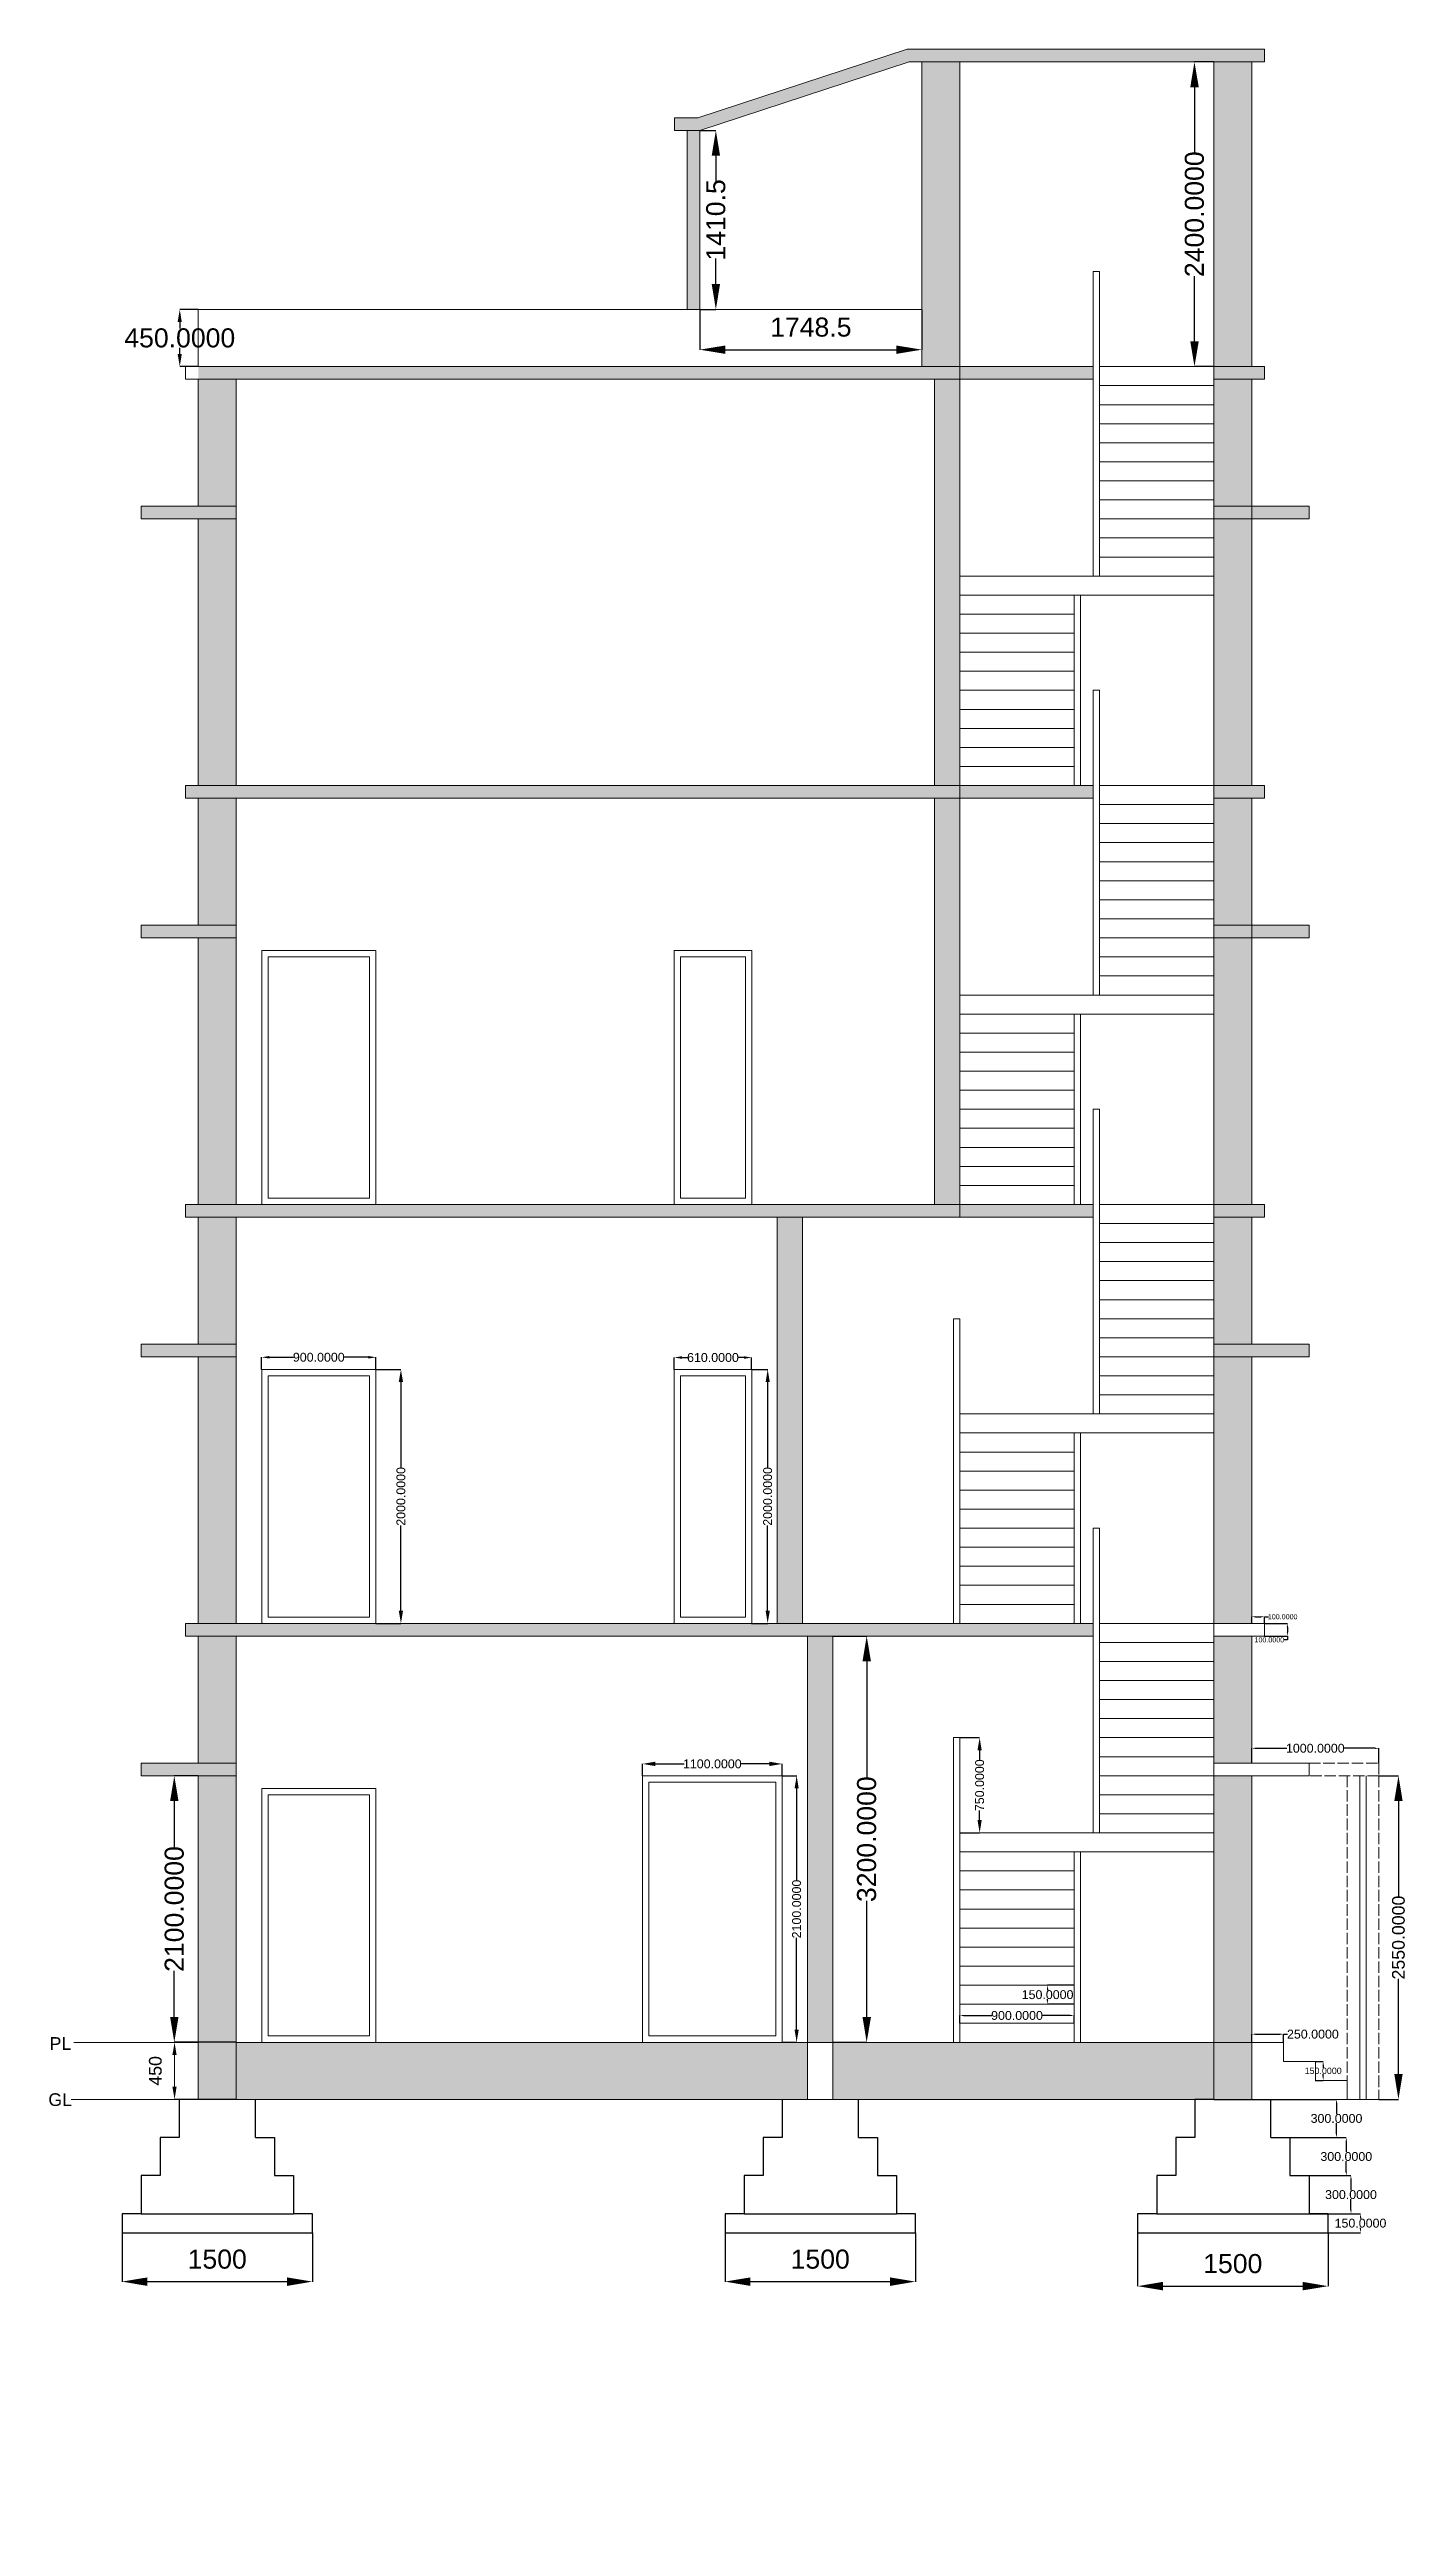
# Model space of a CAD drawing. Header units: millimetres. Extents: x 98839 to 175421, y 74144 to 114536.
# Drawn here: x 125208 to 135901, y 74144 to 93534 of the extents above; entities that cross this region are included whole.
import ezdxf

# ---------------------------------------------------------------- set-up
doc = ezdxf.new("R2010")
doc.units = ezdxf.units.MM
doc.linetypes.add('ACAD_ISO02W100', pattern=[15, 12, -3])
doc.layers.add('staircase', color=1, linetype='Continuous')
doc.styles.get("Standard").update_dxf_attribs({"font": 'Arial.ttf'})
doc.dimstyles.new('ISO-25', dxfattribs={"dimtxt": 2.5, "dimasz": 2.5, "dimexe": 1.25, "dimexo": 0.625, "dimtad": 1, "dimtxsty": 'Standard', "dimcen": 2.5, "dimadec": 0, "dimazin": 0, "dimtfac": 1, "dimtmove": 0, "dimatfit": 3, "dimfxl": 1, "dimarcsym": 0})
doc.dimstyles.get("Standard").update_dxf_attribs({"dimtxt": 0.18, "dimasz": 0.18, "dimexe": 0.18, "dimexo": 0.0625, "dimgap": 0.09, "dimtad": 0, "dimtih": 1, "dimtoh": 1, "dimdec": 4, "dimzin": 0, "dimdsep": 46, "dimtxsty": 'Standard', "dimcen": 0.09, "dimadec": 0, "dimazin": 0, "dimtfac": 1, "dimtdec": 4, "dimtofl": 0, "dimtmove": 0, "dimatfit": 3, "dimfxl": 1, "dimtolj": 1, "dimtzin": 0, "dimarcsym": 0})

msp = doc.modelspace()

# ---------------------------------------------------------------- texts
at = {"char_height": 100, "attachment_point": 1}
for s, insert in [('PL', (125210.53682, 77874.46475)), ('GL', (125200.67057, 77432.47998))]:
    msp.add_mtext_dynamic_manual_height_columns(s, width=2102.6069868, gutter_width=7783.76116, heights=[0], dxfattribs=dict(at, insert=insert))

# ---------------------------------------------------------------- blocks, each defined once
blk = doc.blocks.new('*D93')
at = {"color": 0, "lineweight": -2, "transparency": 16777216}
for p, q in [((125781, 76333), (125781, 75947)), ((127281, 76333), (127281, 75947)), ((125981, 75949), (127081, 75949))]:
    blk.add_line(p, q, dxfattribs=at)
at = {"color": 0, "transparency": 16777216}
for points in [[(125981, 75982), (125981, 75915), (125781, 75949)], [(127081, 75982), (127081, 75915), (127281, 75949)]]:
    blk.add_solid(points, dxfattribs=at)
at = {"layer": 'Defpoints', "color": 0, "transparency": 16777216}
for p in [(125781, 76334), (127281, 76334), (127281, 75949)]:
    blk.add_point(p, dxfattribs=at)
at = {"color": 0, "transparency": 16777216, "insert": (126531, 76125), "char_height": 150, "attachment_point": 5}
blk.add_mtext('1500', dxfattribs=at)
blk = doc.blocks.new('*D65')
at = {"color": 0, "lineweight": -2, "transparency": 16777216}
for p, q in [((133781, 76333), (133781, 75912)), ((135281, 76333), (135281, 75912)), ((133981, 75913), (135081, 75913))]:
    blk.add_line(p, q, dxfattribs=at)
at = {"color": 0, "transparency": 16777216}
for points in [[(133981, 75947), (133981, 75880), (133781, 75913)], [(135081, 75947), (135081, 75880), (135281, 75913)]]:
    blk.add_solid(points, dxfattribs=at)
at = {"layer": 'Defpoints', "color": 0, "transparency": 16777216}
for p in [(133781, 76334), (135281, 76334), (135281, 75913)]:
    blk.add_point(p, dxfattribs=at)
at = {"color": 0, "transparency": 16777216, "insert": (134531, 76090), "char_height": 150, "attachment_point": 5}
blk.add_mtext('1500', dxfattribs=at)
blk = doc.blocks.new('*D66')
at = {"color": 0, "lineweight": -2, "transparency": 16777216}
for p, q in [((135281, 76484), (135537, 76484)), ((135537, 76454), (135537, 76445)), ((135281, 76334), (135537, 76334)), ((135537, 76364), (135537, 76373))]:
    blk.add_line(p, q, dxfattribs=at)
at = {"color": 0, "transparency": 16777216}
for points in [[(135532, 76454), (135542, 76454), (135537, 76484)], [(135532, 76364), (135542, 76364), (135537, 76334)]]:
    blk.add_solid(points, dxfattribs=at)
at = {"layer": 'Defpoints', "color": 0, "transparency": 16777216}
for p in [(135281, 76484), (135281, 76334), (135537, 76334)]:
    blk.add_point(p, dxfattribs=at)
at = {"color": 0, "transparency": 16777216, "insert": (135537, 76409), "char_height": 70, "attachment_point": 5}
blk.add_mtext('\\A1;150.0000', dxfattribs=at)
blk = doc.blocks.new('*D67')
at = {"color": 0, "lineweight": -2, "transparency": 16777216}
for p, q in [((135131, 76784), (135462, 76784)), ((135462, 76754), (135462, 76670)), ((135462, 76514), (135462, 76598)), ((135131, 76484), (135462, 76484))]:
    blk.add_line(p, q, dxfattribs=at)
at = {"color": 0, "transparency": 16777216}
for points in [[(135457, 76754), (135467, 76754), (135462, 76784)], [(135457, 76514), (135467, 76514), (135462, 76484)]]:
    blk.add_solid(points, dxfattribs=at)
at = {"layer": 'Defpoints', "color": 0, "transparency": 16777216}
for p in [(135131, 76784), (135131, 76484), (135462, 76484)]:
    blk.add_point(p, dxfattribs=at)
at = {"color": 0, "transparency": 16777216, "insert": (135462, 76634), "char_height": 70, "attachment_point": 5}
blk.add_mtext('\\A1;300.0000', dxfattribs=at)
blk = doc.blocks.new('*D68')
at = {"color": 0, "lineweight": -2, "transparency": 16777216}
for p, q in [((134981, 77084), (135425, 77084)), ((135425, 77054), (135425, 76970)), ((135425, 76814), (135425, 76898)), ((134981, 76784), (135425, 76784))]:
    blk.add_line(p, q, dxfattribs=at)
at = {"color": 0, "transparency": 16777216}
for points in [[(135420, 77054), (135430, 77054), (135425, 77084)], [(135420, 76814), (135430, 76814), (135425, 76784)]]:
    blk.add_solid(points, dxfattribs=at)
at = {"layer": 'Defpoints', "color": 0, "transparency": 16777216}
for p in [(134981, 77084), (134981, 76784), (135425, 76784)]:
    blk.add_point(p, dxfattribs=at)
at = {"color": 0, "transparency": 16777216, "insert": (135425, 76934), "char_height": 70, "attachment_point": 5}
blk.add_mtext('\\A1;300.0000', dxfattribs=at)
blk = doc.blocks.new('*D69')
at = {"color": 0, "lineweight": -2, "transparency": 16777216}
for p, q in [((134831, 77384), (135348, 77384)), ((135348, 77354), (135348, 77270)), ((135348, 77114), (135348, 77198)), ((134831, 77084), (135348, 77084))]:
    blk.add_line(p, q, dxfattribs=at)
at = {"color": 0, "transparency": 16777216}
for points in [[(135343, 77354), (135353, 77354), (135348, 77384)], [(135343, 77114), (135353, 77114), (135348, 77084)]]:
    blk.add_solid(points, dxfattribs=at)
at = {"layer": 'Defpoints', "color": 0, "transparency": 16777216}
for p in [(134831, 77384), (134831, 77084), (135348, 77084)]:
    blk.add_point(p, dxfattribs=at)
at = {"color": 0, "transparency": 16777216, "insert": (135348, 77234), "char_height": 70, "attachment_point": 5}
blk.add_mtext('\\A1;300.0000', dxfattribs=at)
blk = doc.blocks.new('*D70')
at = {"color": 0, "lineweight": -2, "transparency": 16777216}
for p, q in [((130531, 76333), (130531, 75947)), ((132031, 76333), (132031, 75947)), ((130731, 75949), (131831, 75949))]:
    blk.add_line(p, q, dxfattribs=at)
at = {"color": 0, "transparency": 16777216}
for points in [[(130731, 75982), (130731, 75915), (130531, 75949)], [(131831, 75982), (131831, 75915), (132031, 75949)]]:
    blk.add_solid(points, dxfattribs=at)
at = {"layer": 'Defpoints', "color": 0, "transparency": 16777216}
for p in [(130531, 76334), (132031, 76334), (132031, 75949)]:
    blk.add_point(p, dxfattribs=at)
at = {"color": 0, "transparency": 16777216, "insert": (131281, 76125), "char_height": 150, "attachment_point": 5}
blk.add_mtext('1500', dxfattribs=at)
blk = doc.blocks.new('*D71')
at = {"color": 0, "lineweight": -2, "transparency": 16777216}
for p, q in [((134681, 77834), (134681, 77898)), ((134711, 77898), (134901, 77898)), ((134931, 77834), (134931, 77898)), ((134931, 77898), (134961, 77898))]:
    blk.add_line(p, q, dxfattribs=at)
at = {"color": 0, "transparency": 16777216}
for points in [[(134711, 77903), (134711, 77893), (134681, 77898)], [(134901, 77903), (134901, 77893), (134931, 77898)]]:
    blk.add_solid(points, dxfattribs=at)
at = {"layer": 'Defpoints', "color": 0, "transparency": 16777216}
for p in [(134681, 77834), (134931, 77898), (134931, 77834)]:
    blk.add_point(p, dxfattribs=at)
at = {"color": 0, "transparency": 16777216, "insert": (135162, 77898), "char_height": 70, "attachment_point": 5}
blk.add_mtext('\\A1;250.0000', dxfattribs=at)
blk = doc.blocks.new('*D72')
at = {"color": 0, "lineweight": -2, "transparency": 16777216}
for p, q in [((135181, 77684), (135243, 77684)), ((135243, 77654), (135243, 77634)), ((135243, 77564), (135243, 77583)), ((135181, 77534), (135243, 77534))]:
    blk.add_line(p, q, dxfattribs=at)
at = {"color": 0, "transparency": 16777216}
for points in [[(135238, 77654), (135248, 77654), (135243, 77684)], [(135238, 77564), (135248, 77564), (135243, 77534)]]:
    blk.add_solid(points, dxfattribs=at)
at = {"layer": 'Defpoints', "color": 0, "transparency": 16777216}
for p in [(135181, 77684), (135181, 77534), (135243, 77534)]:
    blk.add_point(p, dxfattribs=at)
at = {"color": 0, "transparency": 16777216, "insert": (135243, 77609), "char_height": 50, "attachment_point": 5}
blk.add_mtext('\\A1;150.0000', dxfattribs=at)
blk = doc.blocks.new('*D73')
at = {"color": 0, "lineweight": -2, "transparency": 16777216}
for p, q in [((134681, 80034), (134681, 80151)), ((134711, 80150), (134958, 80150)), ((135651, 80150), (135405, 80150)), ((135681, 80034), (135681, 80151))]:
    blk.add_line(p, q, dxfattribs=at)
at = {"color": 0, "transparency": 16777216}
for points in [[(134711, 80155), (134711, 80145), (134681, 80150)], [(135651, 80155), (135651, 80145), (135681, 80150)]]:
    blk.add_solid(points, dxfattribs=at)
at = {"layer": 'Defpoints', "color": 0, "transparency": 16777216}
for p in [(135681, 80150), (134681, 80034), (135681, 80034)]:
    blk.add_point(p, dxfattribs=at)
at = {"color": 0, "transparency": 16777216, "insert": (135181, 80150), "char_height": 70, "attachment_point": 5}
blk.add_mtext('\\A1;1000.0000', dxfattribs=at)
blk = doc.blocks.new('*D74')
at = {"color": 0, "lineweight": -2, "transparency": 16777216}
for p, q in [((134781, 81134), (134961, 81134)), ((134961, 81104), (134961, 81064)), ((134781, 81034), (134961, 81034)), ((134961, 81004), (134931, 81004)), ((134961, 81034), (134961, 81004))]:
    blk.add_line(p, q, dxfattribs=at)
at = {"color": 0, "transparency": 16777216}
for points in [[(134956, 81104), (134966, 81104), (134961, 81134)], [(134956, 81064), (134966, 81064), (134961, 81034)]]:
    blk.add_solid(points, dxfattribs=at)
at = {"layer": 'Defpoints', "color": 0, "transparency": 16777216}
for p in [(134781, 81134), (134781, 81034), (134961, 81034)]:
    blk.add_point(p, dxfattribs=at)
at = {"color": 0, "transparency": 16777216, "insert": (134819, 81004), "char_height": 40, "attachment_point": 5}
blk.add_mtext('\\A1;100.0000', dxfattribs=at)
blk = doc.blocks.new('*D75')
at = {"color": 0, "lineweight": -2, "transparency": 16777216}
for p, q in [((134681, 81134), (134681, 81186)), ((134711, 81186), (134751, 81186)), ((134781, 81134), (134781, 81186)), ((134781, 81186), (134811, 81186))]:
    blk.add_line(p, q, dxfattribs=at)
at = {"color": 0, "transparency": 16777216}
for points in [[(134711, 81191), (134711, 81181), (134681, 81186)], [(134751, 81191), (134751, 81181), (134781, 81186)]]:
    blk.add_solid(points, dxfattribs=at)
at = {"layer": 'Defpoints', "color": 0, "transparency": 16777216}
for p in [(134681, 81134), (134781, 81186), (134781, 81134)]:
    blk.add_point(p, dxfattribs=at)
at = {"color": 0, "transparency": 16777216, "insert": (134924, 81186), "char_height": 40, "attachment_point": 5}
blk.add_mtext('\\A1;100.0000', dxfattribs=at)
blk = doc.blocks.new('*D76')
at = {"color": 0, "lineweight": -2, "transparency": 16777216}
for p, q in [((132381, 77984), (132381, 78045)), ((132411, 78045), (132632, 78045)), ((133251, 78045), (133031, 78045)), ((133281, 77984), (133281, 78045))]:
    blk.add_line(p, q, dxfattribs=at)
at = {"color": 0, "transparency": 16777216}
for points in [[(132411, 78050), (132411, 78040), (132381, 78045)], [(133251, 78050), (133251, 78040), (133281, 78045)]]:
    blk.add_solid(points, dxfattribs=at)
at = {"layer": 'Defpoints', "color": 0, "transparency": 16777216}
for p in [(132381, 77984), (133281, 78045), (133281, 77984)]:
    blk.add_point(p, dxfattribs=at)
at = {"color": 0, "transparency": 16777216, "insert": (132831, 78045), "char_height": 70, "attachment_point": 5}
blk.add_mtext('\\A1;900.0000', dxfattribs=at)
blk = doc.blocks.new('*D77')
at = {"color": 0, "lineweight": -2, "transparency": 16777216}
for p, q in [((133281, 78284), (133072, 78284)), ((133072, 78254), (133072, 78245)), ((133072, 78164), (133072, 78173)), ((133281, 78134), (133072, 78134))]:
    blk.add_line(p, q, dxfattribs=at)
at = {"color": 0, "transparency": 16777216}
for points in [[(133067, 78254), (133077, 78254), (133072, 78284)], [(133067, 78164), (133077, 78164), (133072, 78134)]]:
    blk.add_solid(points, dxfattribs=at)
at = {"layer": 'Defpoints', "color": 0, "transparency": 16777216}
for p in [(133072, 78284), (133281, 78284), (133281, 78134)]:
    blk.add_point(p, dxfattribs=at)
at = {"color": 0, "transparency": 16777216, "insert": (133072, 78209), "char_height": 70, "attachment_point": 5}
blk.add_mtext('\\A1;150.0000', dxfattribs=at)
blk = doc.blocks.new('*D78')
at = {"color": 0, "lineweight": -2, "transparency": 16777216}
for p, q in [((132381, 80234), (132537, 80234)), ((132537, 80134), (132537, 80058)), ((132537, 79584), (132537, 79659)), ((132381, 79484), (132537, 79484))]:
    blk.add_line(p, q, dxfattribs=at)
at = {"color": 0, "transparency": 16777216}
for points in [[(132520, 80134), (132553, 80134), (132537, 80234)], [(132520, 79584), (132553, 79584), (132537, 79484)]]:
    blk.add_solid(points, dxfattribs=at)
at = {"layer": 'Defpoints', "color": 0, "transparency": 16777216}
for p in [(132381, 80234), (132537, 80234), (132381, 79484)]:
    blk.add_point(p, dxfattribs=at)
at = {"color": 0, "transparency": 16777216, "insert": (132537, 79859), "char_height": 70, "attachment_point": 5, "rotation": 90}
blk.add_mtext('\\A1;750.0000', dxfattribs=at)
blk = doc.blocks.new('*D79')
at = {"color": 0, "lineweight": -2, "transparency": 16777216}
for p, q in [((126681, 77834), (126193, 77834)), ((126681, 77384), (126193, 77384))]:
    blk.add_line(p, q, dxfattribs=at)
at = {"color": 0, "lineweight": 0, "transparency": 16777216}
blk.add_line((126195, 77484), (126195, 77734), dxfattribs=at)
at = {"color": 0, "transparency": 16777216}
for points in [[(126178, 77734), (126211, 77734), (126195, 77834)], [(126178, 77484), (126211, 77484), (126195, 77384)]]:
    blk.add_solid(points, dxfattribs=at)
at = {"layer": 'Defpoints', "color": 0, "transparency": 16777216}
for p in [(126195, 77834), (126681, 77834), (126681, 77384)]:
    blk.add_point(p, dxfattribs=at)
at = {"color": 0, "transparency": 16777216, "insert": (126044, 77609), "char_height": 100, "attachment_point": 5, "rotation": 90}
blk.add_mtext('450', dxfattribs=at)
blk = doc.blocks.new('*D80')
at = {"color": 0, "lineweight": -2, "transparency": 16777216}
for p, q in [((131381, 81034), (131647, 81034)), ((131647, 80834), (131647, 79920)), ((131647, 78034), (131647, 78948)), ((131381, 77834), (131647, 77834))]:
    blk.add_line(p, q, dxfattribs=at)
at = {"color": 0, "transparency": 16777216}
for points in [[(131614, 80834), (131681, 80834), (131647, 81034)], [(131614, 78034), (131681, 78034), (131647, 77834)]]:
    blk.add_solid(points, dxfattribs=at)
at = {"layer": 'Defpoints', "color": 0, "transparency": 16777216}
for p in [(131381, 81034), (131647, 81034), (131381, 77834)]:
    blk.add_point(p, dxfattribs=at)
at = {"color": 0, "transparency": 16777216, "insert": (131647, 79434), "char_height": 150, "attachment_point": 5, "rotation": 90}
blk.add_mtext('\\A1;3200.0000', dxfattribs=at)
blk = doc.blocks.new('*D81')
at = {"color": 0, "lineweight": -2, "transparency": 16777216}
for p, q in [((130981, 79934), (131096, 79934)), ((131095, 79834), (131095, 79111)), ((131095, 77934), (131095, 78656)), ((130981, 77834), (131096, 77834))]:
    blk.add_line(p, q, dxfattribs=at)
at = {"color": 0, "transparency": 16777216}
for points in [[(131079, 79834), (131112, 79834), (131095, 79934)], [(131079, 77934), (131112, 77934), (131095, 77834)]]:
    blk.add_solid(points, dxfattribs=at)
at = {"layer": 'Defpoints', "color": 0, "transparency": 16777216}
for p in [(130981, 79934), (131095, 79934), (130981, 77834)]:
    blk.add_point(p, dxfattribs=at)
at = {"color": 0, "transparency": 16777216, "insert": (131095, 78884), "char_height": 70, "attachment_point": 5, "rotation": 90}
blk.add_mtext('\\A1;2100.0000', dxfattribs=at)
blk = doc.blocks.new('*D82')
at = {"color": 0, "lineweight": -2, "transparency": 16777216}
for p, q in [((129881, 79934), (129881, 80027)), ((129981, 80027), (130208, 80027)), ((130881, 80027), (130655, 80027)), ((130981, 79934), (130981, 80027))]:
    blk.add_line(p, q, dxfattribs=at)
at = {"color": 0, "transparency": 16777216}
for points in [[(129981, 80044), (129981, 80010), (129881, 80027)], [(130881, 80044), (130881, 80010), (130981, 80027)]]:
    blk.add_solid(points, dxfattribs=at)
at = {"layer": 'Defpoints', "color": 0, "transparency": 16777216}
for p in [(129881, 79934), (130981, 80027), (130981, 79934)]:
    blk.add_point(p, dxfattribs=at)
at = {"color": 0, "transparency": 16777216, "insert": (130431, 80027), "char_height": 70, "attachment_point": 5}
blk.add_mtext('\\A1;1100.0000', dxfattribs=at)
blk = doc.blocks.new('*D83')
at = {"color": 0, "lineweight": -2, "transparency": 16777216}
for p, q in [((130741, 83134), (130868, 83134)), ((130867, 83034), (130867, 82361)), ((130867, 81234), (130867, 81906)), ((130741, 81134), (130868, 81134))]:
    blk.add_line(p, q, dxfattribs=at)
at = {"color": 0, "transparency": 16777216}
for points in [[(130851, 83034), (130884, 83034), (130867, 83134)], [(130851, 81234), (130884, 81234), (130867, 81134)]]:
    blk.add_solid(points, dxfattribs=at)
at = {"layer": 'Defpoints', "color": 0, "transparency": 16777216}
for p in [(130741, 83134), (130867, 83134), (130741, 81134)]:
    blk.add_point(p, dxfattribs=at)
at = {"color": 0, "transparency": 16777216, "insert": (130867, 82134), "char_height": 70, "attachment_point": 5, "rotation": 90}
blk.add_mtext('\\A1;2000.0000', dxfattribs=at)
blk = doc.blocks.new('*D84')
at = {"color": 0, "lineweight": -2, "transparency": 16777216}
for p, q in [((130131, 83134), (130131, 83228)), ((130191, 83228), (130237, 83228)), ((130681, 83228), (130636, 83228)), ((130741, 83134), (130741, 83228))]:
    blk.add_line(p, q, dxfattribs=at)
at = {"color": 0, "transparency": 16777216}
for points in [[(130191, 83238), (130191, 83218), (130131, 83228)], [(130681, 83238), (130681, 83218), (130741, 83228)]]:
    blk.add_solid(points, dxfattribs=at)
at = {"layer": 'Defpoints', "color": 0, "transparency": 16777216}
for p in [(130741, 83228), (130131, 83134), (130741, 83134)]:
    blk.add_point(p, dxfattribs=at)
at = {"color": 0, "transparency": 16777216, "insert": (130436, 83228), "char_height": 70, "attachment_point": 5}
blk.add_mtext('\\A1;610.0000', dxfattribs=at)
blk = doc.blocks.new('*D85')
at = {"color": 0, "lineweight": -2, "transparency": 16777216}
for p, q in [((127781, 83134), (127978, 83134)), ((127978, 83034), (127978, 82361)), ((127978, 81234), (127978, 81906)), ((127781, 81134), (127978, 81134))]:
    blk.add_line(p, q, dxfattribs=at)
at = {"color": 0, "transparency": 16777216}
for points in [[(127961, 83034), (127995, 83034), (127978, 83134)], [(127961, 81234), (127995, 81234), (127978, 81134)]]:
    blk.add_solid(points, dxfattribs=at)
at = {"layer": 'Defpoints', "color": 0, "transparency": 16777216}
for p in [(127781, 83134), (127978, 83134), (127781, 81134)]:
    blk.add_point(p, dxfattribs=at)
at = {"color": 0, "transparency": 16777216, "insert": (127978, 82134), "char_height": 70, "attachment_point": 5, "rotation": 90}
blk.add_mtext('\\A1;2000.0000', dxfattribs=at)
blk = doc.blocks.new('*D86')
at = {"color": 0, "lineweight": -2, "transparency": 16777216}
for p, q in [((126881, 83134), (126881, 83230)), ((126941, 83230), (127132, 83230)), ((127721, 83230), (127531, 83230)), ((127781, 83134), (127781, 83230))]:
    blk.add_line(p, q, dxfattribs=at)
at = {"color": 0, "transparency": 16777216}
for points in [[(126941, 83240), (126941, 83220), (126881, 83230)], [(127721, 83240), (127721, 83220), (127781, 83230)]]:
    blk.add_solid(points, dxfattribs=at)
at = {"layer": 'Defpoints', "color": 0, "transparency": 16777216}
for p in [(126881, 83230), (126881, 83134), (127781, 83134)]:
    blk.add_point(p, dxfattribs=at)
at = {"color": 0, "transparency": 16777216, "insert": (127331, 83230), "char_height": 70, "attachment_point": 5}
blk.add_mtext('\\A1;900.0000', dxfattribs=at)
blk = doc.blocks.new('*D87')
at = {"color": 0, "lineweight": -2, "transparency": 16777216}
for p, q in [((130333, 92894), (130459, 92894)), ((130459, 92694), (130459, 92494)), ((130459, 91684), (130459, 91884)), ((130333, 91484), (130459, 91484))]:
    blk.add_line(p, q, dxfattribs=at)
at = {"color": 0, "transparency": 16777216}
for points in [[(130426, 92694), (130492, 92694), (130459, 92894)], [(130426, 91684), (130492, 91684), (130459, 91484)]]:
    blk.add_solid(points, dxfattribs=at)
at = {"layer": 'Defpoints', "color": 0, "transparency": 16777216}
for p in [(130333, 92894), (130459, 92894), (130333, 91484)]:
    blk.add_point(p, dxfattribs=at)
at = {"color": 0, "transparency": 16777216, "insert": (130459, 92189), "char_height": 150, "attachment_point": 5, "rotation": 90}
blk.add_mtext('\\A1;1410.5', dxfattribs=at)
blk = doc.blocks.new('*D88')
at = {"color": 0, "lineweight": -2, "transparency": 16777216}
for p, q in [((130333, 91483), (130333, 91166)), ((132081, 91483), (132081, 91166)), ((130533, 91167), (131881, 91167))]:
    blk.add_line(p, q, dxfattribs=at)
at = {"color": 0, "transparency": 16777216}
for points in [[(130533, 91200), (130533, 91134), (130333, 91167)], [(131881, 91200), (131881, 91134), (132081, 91167)]]:
    blk.add_solid(points, dxfattribs=at)
at = {"layer": 'Defpoints', "color": 0, "transparency": 16777216}
for p in [(130333, 91484), (132081, 91484), (132081, 91167)]:
    blk.add_point(p, dxfattribs=at)
at = {"color": 0, "transparency": 16777216, "insert": (131207, 91344), "char_height": 150, "attachment_point": 5}
blk.add_mtext('1748.5', dxfattribs=at)
blk = doc.blocks.new('*D89')
at = {"color": 0, "lineweight": -2, "transparency": 16777216}
for p, q in [((134381, 93434), (134229, 93434)), ((134229, 93234), (134229, 92721)), ((134229, 91234), (134229, 91746)), ((134381, 91034), (134229, 91034))]:
    blk.add_line(p, q, dxfattribs=at)
at = {"color": 0, "transparency": 16777216}
for points in [[(134196, 93234), (134263, 93234), (134229, 93434)], [(134196, 91234), (134263, 91234), (134229, 91034)]]:
    blk.add_solid(points, dxfattribs=at)
at = {"layer": 'Defpoints', "color": 0, "transparency": 16777216}
for p in [(134229, 93434), (134381, 93434), (134381, 91034)]:
    blk.add_point(p, dxfattribs=at)
at = {"color": 0, "transparency": 16777216, "insert": (134229, 92234), "char_height": 150, "attachment_point": 5, "rotation": 90}
blk.add_mtext('\\A1;2400.0000', dxfattribs=at)
blk = doc.blocks.new('*D90')
at = {"color": 0, "lineweight": -2, "transparency": 16777216}
for p, q in [((126381, 91484), (126236, 91484)), ((126236, 91384), (126236, 91335)), ((126236, 91134), (126236, 91182)), ((126381, 91034), (126236, 91034))]:
    blk.add_line(p, q, dxfattribs=at)
at = {"color": 0, "transparency": 16777216}
for points in [[(126219, 91384), (126252, 91384), (126236, 91484)], [(126219, 91134), (126252, 91134), (126236, 91034)]]:
    blk.add_solid(points, dxfattribs=at)
at = {"layer": 'Defpoints', "color": 0, "transparency": 16777216}
for p in [(126236, 91484), (126381, 91484), (126381, 91034)]:
    blk.add_point(p, dxfattribs=at)
at = {"color": 0, "transparency": 16777216, "insert": (126236, 91259), "char_height": 150, "attachment_point": 5}
blk.add_mtext('\\A1;450.0000', dxfattribs=at)
blk = doc.blocks.new('*D91')
at = {"color": 0, "lineweight": -2, "transparency": 16777216}
for p, q in [((126381, 79934), (126193, 79934)), ((126193, 79734), (126193, 79371)), ((126193, 78034), (126193, 78396)), ((126381, 77834), (126193, 77834))]:
    blk.add_line(p, q, dxfattribs=at)
at = {"color": 0, "transparency": 16777216}
for points in [[(126160, 79734), (126226, 79734), (126193, 79934)], [(126160, 78034), (126226, 78034), (126193, 77834)]]:
    blk.add_solid(points, dxfattribs=at)
at = {"layer": 'Defpoints', "color": 0, "transparency": 16777216}
for p in [(126193, 79934), (126381, 79934), (126381, 77834)]:
    blk.add_point(p, dxfattribs=at)
at = {"color": 0, "transparency": 16777216, "insert": (126193, 78884), "char_height": 150, "attachment_point": 5, "rotation": 90}
blk.add_mtext('\\A1;2100.0000', dxfattribs=at)
blk = doc.blocks.new('*D92')
at = {"color": 0, "lineweight": -2, "transparency": 16777216}
for p, q in [((135681, 79934), (135836, 79934)), ((135836, 79734), (135836, 78984)), ((135836, 77584), (135836, 78334)), ((135681, 77384), (135836, 77384))]:
    blk.add_line(p, q, dxfattribs=at)
at = {"color": 0, "transparency": 16777216}
for points in [[(135803, 79734), (135869, 79734), (135836, 79934)], [(135803, 77584), (135869, 77584), (135836, 77384)]]:
    blk.add_solid(points, dxfattribs=at)
at = {"layer": 'Defpoints', "color": 0, "transparency": 16777216}
for p in [(135681, 79934), (135836, 79934), (135681, 77384)]:
    blk.add_point(p, dxfattribs=at)
at = {"color": 0, "transparency": 16777216, "insert": (135836, 78659), "char_height": 100, "attachment_point": 5, "rotation": 90}
blk.add_mtext('\\A1;2550.0000', dxfattribs=at)

# ---------------------------------------------------------------- dimensions: what is measured, and where the dimension line sits
for base, p1, p2, override, picture, middle in [((134229.16927, 93433.7182), (134381.36593, 91033.7182), (134381.36593, 93433.7182), {"dimtxt": 150, "dimasz": 200}, '*D89', (134229.16927, 92233.7182)), ((127978.03482, 83133.7182), (127781.36593, 81133.7182), (127781.36593, 83133.7182), {"dimtxt": 70, "dimasz": 100}, '*D85', (127978.03482, 82133.7182)), ((130867.34024, 83133.7182), (130741.36593, 81133.7182), (130741.36593, 83133.7182), {"dimtxt": 70, "dimasz": 100}, '*D83', (130867.34024, 82133.7182)), ((131647.24882, 81033.7182), (131381.36593, 77833.7182), (131381.36593, 81033.7182), {"dimtxt": 150, "dimasz": 200}, '*D80', (131647.24882, 79433.7182)), ((132536.76955, 80233.7182), (132381.36593, 79483.7182), (132381.36593, 80233.7182), {"dimtxt": 70, "dimasz": 100}, '*D78', (132536.76955, 79858.7182)), ((126193.058, 79933.7182), (126381.36593, 77833.7182), (126381.36593, 79933.7182), {"dimtxt": 150, "dimasz": 200}, '*D91', (126193.058, 78883.7182)), ((131095.42185, 79933.7182), (130981.36593, 77833.7182), (130981.36593, 79933.7182), {"dimtxt": 70, "dimasz": 100}, '*D81', (131095.42185, 78883.7182)), ((135835.85082, 79933.7182), (135681.36593, 77383.7182), (135681.36593, 79933.7182), {"dimtxt": 100, "dimasz": 200}, '*D92', (135835.85082, 78658.7182))]:
    dim = msp.add_linear_dim(base=base, p1=p1, p2=p2, angle=90, dimstyle='Standard', override=override)
    dim.commit()
    dim.dimension.update_dxf_attribs({"geometry": picture, "text_midpoint": middle, "text_rotation": 90})
dim = msp.add_linear_dim(base=(130458.88322, 92894.25895), p1=(130332.82195, 91483.7182), p2=(130332.82195, 92894.25895), angle=90, text='1410.5', dimstyle='Standard', override={"dimtxt": 150, "dimasz": 200})
dim.commit()
dim.dimension.update_dxf_attribs({"geometry": '*D87', "text_midpoint": (130458.88322, 92188.98858), "text_rotation": 90})
for base, p1, p2, override, picture, middle in [((126235.79509, 91483.7182), (126381.36593, 91033.7182), (126381.36593, 91483.7182), {"dimtxt": 150, "dimasz": 100}, '*D90', (126235.79509, 91258.7182)), ((134960.97636, 81033.7182), (134781.36593, 81133.7182), (134781.36593, 81033.7182), {"dimtxt": 40, "dimasz": 30}, '*D74', (134818.73083, 81003.7182)), ((135243.18023, 77533.7182), (135181.36593, 77683.7182), (135181.36593, 77533.7182), {"dimtxt": 50, "dimasz": 30}, '*D72', (135243.18023, 77608.7182))]:
    dim = msp.add_linear_dim(base=base, p1=p1, p2=p2, angle=90, dimstyle='Standard', override=override)
    dim.commit()
    dim.dimension.update_dxf_attribs({"geometry": picture, "text_midpoint": middle})
dim = msp.add_linear_dim(base=(132081.36593, 91166.94191), p1=(130332.82195, 91483.7182), p2=(132081.36593, 91483.7182), text='1748.5', dimstyle='ISO-25', override={"dimtxt": 150, "dimasz": 200, "dimgap": 100})
dim.commit()
dim.dimension.update_dxf_attribs({"geometry": '*D88', "text_midpoint": (131207.09394, 91166.94191), "dimtype": 160})
for base, p1, p2, dimstyle, override, picture, middle in [((126881.36593, 83229.60277), (127781.36593, 83133.7182), (126881.36593, 83133.7182), 'Standard', {"dimtxt": 70, "dimasz": 60}, '*D86', (127331.36593, 83229.60277)), ((134781.36593, 81185.65095), (134681.36593, 81133.7182), (134781.36593, 81133.7182), 'Standard', {"dimtxt": 40, "dimasz": 30}, '*D75', (134923.61146, 81185.65095)), ((135681.36593, 80150.47884), (134681.36593, 80033.7182), (135681.36593, 80033.7182), 'Standard', {"dimtxt": 70, "dimasz": 30}, '*D73', (135181.36593, 80150.47884)), ((130981.36593, 80027.05952), (129881.36593, 79933.7182), (130981.36593, 79933.7182), 'Standard', {"dimtxt": 70, "dimasz": 100}, '*D82', (130431.36593, 80027.05952)), ((133281.36593, 78044.53186), (132381.36593, 77983.7182), (133281.36593, 77983.7182), 'Standard', {"dimtxt": 70, "dimasz": 30}, '*D76', (132831.36593, 78044.53186)), ((134931.36593, 77898.15364), (134681.36593, 77833.7182), (134931.36593, 77833.7182), 'Standard', {"dimtxt": 70, "dimasz": 30}, '*D71', (135161.61964, 77898.15364)), ((127281.36593, 75948.57619), (125781.36593, 76333.7182), (127281.36593, 76333.7182), 'ISO-25', {"dimtxt": 150, "dimasz": 200, "dimgap": 100}, '*D93', (126531.36593, 76125.16213)), ((132031.36593, 75948.57619), (130531.36593, 76333.7182), (132031.36593, 76333.7182), 'ISO-25', {"dimtxt": 150, "dimasz": 200, "dimgap": 100}, '*D70', (131281.36593, 76125.16213)), ((135281.36593, 75913.2901), (133781.36593, 76333.7182), (135281.36593, 76333.7182), 'ISO-25', {"dimtxt": 150, "dimasz": 200, "dimgap": 100}, '*D65', (134531.36593, 76089.87605))]:
    dim = msp.add_linear_dim(base=base, p1=p1, p2=p2, dimstyle=dimstyle, override=override)
    dim.commit()
    dim.dimension.update_dxf_attribs({"geometry": picture, "text_midpoint": middle})
dim = msp.add_linear_dim(base=(130741.36593, 83227.5464), p1=(130131.36593, 83133.7182), p2=(130741.36593, 83133.7182), dimstyle='Standard', override={"dimtxt": 70, "dimasz": 60})
dim.commit()
dim.dimension.update_dxf_attribs({"geometry": '*D84', "text_midpoint": (130436.36593, 83227.5464), "dimtype": 160})
for base, p1, p2, dimstyle, override, picture, middle in [((133072.16658, 78283.7182), (133281.36593, 78133.7182), (133281.36593, 78283.7182), 'Standard', {"dimtxt": 70, "dimasz": 30}, '*D77', (133072.16658, 78208.7182)), ((126194.60131, 77833.7182), (126681.36593, 77383.7182), (126681.36593, 77833.7182), 'ISO-25', {"dimtxt": 100, "dimasz": 100, "dimgap": 100, "dimlwd": 0}, '*D79', (126194.60131, 77608.7182)), ((135347.60788, 77083.7182), (134831.36593, 77383.7182), (134831.36593, 77083.7182), 'Standard', {"dimtxt": 70, "dimasz": 30}, '*D69', (135347.60788, 77233.7182)), ((135425.06775, 76783.7182), (134981.36593, 77083.7182), (134981.36593, 76783.7182), 'Standard', {"dimtxt": 70, "dimasz": 30}, '*D68', (135425.06775, 76933.7182)), ((135461.95543, 76483.7182), (135131.36593, 76783.7182), (135131.36593, 76483.7182), 'Standard', {"dimtxt": 70, "dimasz": 30}, '*D67', (135461.95543, 76633.7182)), ((135536.82138, 76333.7182), (135281.36593, 76483.7182), (135281.36593, 76333.7182), 'Standard', {"dimtxt": 70, "dimasz": 30}, '*D66', (135536.82138, 76408.7182))]:
    dim = msp.add_linear_dim(base=base, p1=p1, p2=p2, angle=90, dimstyle=dimstyle, override=override)
    dim.commit()
    dim.dimension.update_dxf_attribs({"geometry": picture, "text_midpoint": middle, "dimtype": 160})

# ---------------------------------------------------------------- hatches: boundary and pattern name
at = {"lineweight": 0}
h = msp.add_hatch(dxfattribs=at)
h.set_pattern_fill('AR-CONC', color=256)
h.set_pattern_definition([(50, (-30831.35, 95365.45), (182.18467, -15.93909), [19.05, -209.55]), (355, (-30831.35, 95365.45), (-35.24342, 191.05685), [15.24, -167.64058]), (100.45144, (-30816.16, 95364.12), (146.94125, 175.11775), [16.19, -178.09024]), (46.1842, (-30831.35, 95416.25), (271.07904, -42.04233), [28.575, -314.325]), (96.63556, (-30808.76, 95412.75), (237.40413, 247.42612), [24.28502, -267.1356]), (351.18415, (-30831.35, 95416.25), (237.40413, 247.42612), [22.85997, -251.45973]), (21, (-30805.95, 95403.55), (151.61439, -102.2652), [19.05, -209.55]), (326, (-30805.95, 95403.55), (61.80203, 184.18797), [15.24, -167.64]), (71.45144, (-30793.31, 95395.03), (213.41642, 81.92277), [16.19, -178.08994]), (37.5, (-30831.347, 95365.45), (3.088603, 84.55504), [0, -165.608, 0, -170.18, 0, -168.275]), (7.5, (-30831.35, 95365.45), (66.819663, 100.180575), [0, -97.028, 0, -161.798, 0, -64.135]), (327.5, (-30887.99, 95365.45), (135.590595, -5.728744), [0, -63.5, 0, -198.12, 0, -262.89]), (317.5, (-30913.39, 95365.45), (148.12918, 25.42649), [0, -82.55, 0, -131.572, 0, -186.69])])
h.paths.add_polyline_path([(133431.36593, 81133.7182), (132381.36593, 81133.7182), (132331.36593, 81133.7182), (131381.36593, 81133.7182), (126381.36593, 81133.7182), (126281.36593, 81133.7182), (126281.36593, 81033.7182), (126381.36593, 81033.7182), (131381.36593, 81033.7182), (132381.36593, 81033.7182), (133431.36593, 81033.7182)])
h.paths.add_polyline_path([(132381.36593, 84433.7182), (131141.36593, 84433.7182), (126381.36593, 84433.7182), (126281.36593, 84433.7182), (126281.36593, 84333.7182), (126381.36593, 84333.7182), (131141.36593, 84333.7182), (132381.36593, 84333.7182)])
h.paths.add_polyline_path([(132381.36593, 87733.7182), (126381.36593, 87733.7182), (126281.36593, 87733.7182), (126281.36593, 87633.7182), (126381.36593, 87633.7182), (132381.36593, 87633.7182)])
h.paths.add_polyline_path([(132081.36593, 91033.7182), (126381.36593, 91033.7182), (126381.36593, 90933.7182), (132081.36593, 90933.7182)])
h.paths.add_polyline_path([(132381.36593, 91033.7182), (132181.36593, 91033.7182), (132181.36593, 90933.7182), (132381.36593, 90933.7182)])
h.paths.add_polyline_path([(132181.36593, 91033.7182), (132081.36593, 91033.7182), (132081.36593, 90933.7182), (132181.36593, 90933.7182)])
h.paths.add_polyline_path([(133431.36593, 91033.7182), (132381.36593, 91033.7182), (132381.36593, 90933.7182), (133431.36593, 90933.7182)])
h.paths.add_polyline_path([(134781.36593, 91033.7182), (134681.36593, 91033.7182), (134381.36593, 91033.7182), (134381.36593, 90933.7182), (134681.36593, 90933.7182), (134781.36593, 90933.7182)])
h.paths.add_polyline_path([(134681.36593, 89933.7182), (134381.36593, 89933.7182), (134381.36593, 89833.7182), (134681.36593, 89833.7182)])
h.paths.add_polyline_path([(135131.36593, 89933.7182), (134681.36593, 89933.7182), (134681.36593, 89833.7182), (135131.36593, 89833.7182)])
h.paths.add_polyline_path([(134681.36593, 86633.7182), (134381.36593, 86633.7182), (134381.36593, 86533.7182), (134681.36593, 86533.7182)])
h.paths.add_polyline_path([(135131.36593, 86633.7182), (134681.36593, 86633.7182), (134681.36593, 86533.7182), (135131.36593, 86533.7182)])
h.paths.add_polyline_path([(126681.36593, 86633.7182), (126381.36593, 86633.7182), (125931.36593, 86633.7182), (125931.36593, 86533.7182), (126381.36593, 86533.7182), (126681.36593, 86533.7182)])
h.paths.add_polyline_path([(126681.36593, 89933.7182), (126381.36593, 89933.7182), (125931.36593, 89933.7182), (125931.36593, 89833.7182), (126381.36593, 89833.7182), (126681.36593, 89833.7182)])
h.paths.add_polyline_path([(126681.36593, 89833.7182), (126381.36593, 89833.7182), (126381.36593, 87733.7182), (126681.36593, 87733.7182)])
h.paths.add_polyline_path([(126681.36593, 90933.7182), (126381.36593, 90933.7182), (126381.36593, 89933.7182), (126681.36593, 89933.7182)])
h.paths.add_polyline_path([(126681.36593, 87633.7182), (126381.36593, 87633.7182), (126381.36593, 86633.7182), (126681.36593, 86633.7182)])
h.paths.add_polyline_path([(126681.36593, 84333.7182), (126381.36593, 84333.7182), (126381.36593, 83333.7182), (126681.36593, 83333.7182)])
h.paths.add_polyline_path([(126681.36593, 83333.7182), (126381.36593, 83333.7182), (125931.36593, 83333.7182), (125931.36593, 83233.7182), (126381.36593, 83233.7182), (126681.36593, 83233.7182)])
h.paths.add_polyline_path([(132381.36593, 87633.7182), (132181.36593, 87633.7182), (132181.36593, 84433.7182), (132381.36593, 84433.7182), (132381.36593, 84583.7182), (132381.36593, 85933.7182), (132381.36593, 86083.7182)])
h.paths.add_polyline_path([(132381.36593, 90933.7182), (132181.36593, 90933.7182), (132181.36593, 87733.7182), (132381.36593, 87733.7182), (132381.36593, 87883.7182), (132381.36593, 89233.7182), (132381.36593, 89383.7182)])
h.paths.add_polyline_path([(131141.36593, 84333.7182), (130941.36593, 84333.7182), (130941.36593, 81133.7182), (131141.36593, 81133.7182)])
h.paths.add_polyline_path([(126681.36593, 83133.7182), (126681.36593, 83233.7182), (126381.36593, 83233.7182), (126381.36593, 82033.7182), (126381.36593, 81133.7182), (126681.36593, 81133.7182)])
h.paths.add_polyline_path([(126681.36593, 86533.7182), (126381.36593, 86533.7182), (126381.36593, 84433.7182), (126681.36593, 84433.7182)])
h.paths.add_polyline_path([(126681.36593, 79833.7182), (126681.36593, 79933.7182), (126381.36593, 79933.7182), (126381.36593, 78733.7182), (126381.36593, 77833.7182), (126381.36593, 77383.7182), (126681.36593, 77383.7182), (126681.36593, 77833.7182)])
h.paths.add_polyline_path([(126681.36593, 81033.7182), (126381.36593, 81033.7182), (126381.36593, 80033.7182), (126681.36593, 80033.7182)])
h.paths.add_polyline_path([(126681.36593, 80033.7182), (126381.36593, 80033.7182), (125931.36593, 80033.7182), (125931.36593, 79933.7182), (126381.36593, 79933.7182), (126681.36593, 79933.7182)])
h.paths.add_polyline_path([(131381.36593, 81033.7182), (131181.36593, 81033.7182), (131181.36593, 77833.7182), (131381.36593, 77833.7182)])
h.paths.add_polyline_path([(134681.36593, 79933.7182), (134381.36593, 79933.7182), (134381.36593, 77833.7182), (134681.36593, 77833.7182)])
h.paths.add_polyline_path([(134681.36593, 81033.7182), (134381.36593, 81033.7182), (134381.36593, 80983.7182), (134381.36593, 80033.7182), (134681.36593, 80033.7182)])
h.paths.add_polyline_path([(134681.36593, 77833.7182), (134381.36593, 77833.7182), (134381.36593, 77383.7182), (134681.36593, 77383.7182)])
h.paths.add_polyline_path([(134681.36593, 83233.7182), (134381.36593, 83233.7182), (134381.36593, 81133.7182), (134681.36593, 81133.7182), (134681.36593, 82033.7182)])
h.paths.add_polyline_path([(134681.36593, 84333.7182), (134381.36593, 84333.7182), (134381.36593, 83333.7182), (134681.36593, 83333.7182)])
h.paths.add_polyline_path([(135131.36593, 83333.7182), (134681.36593, 83333.7182), (134381.36593, 83333.7182), (134381.36593, 83233.7182), (134681.36593, 83233.7182), (135131.36593, 83233.7182)])
h.paths.add_polyline_path([(134781.36593, 84433.7182), (134681.36593, 84433.7182), (134381.36593, 84433.7182), (134381.36593, 84333.7182), (134681.36593, 84333.7182), (134781.36593, 84333.7182)])
h.paths.add_polyline_path([(133431.36593, 84433.7182), (132381.36593, 84433.7182), (132381.36593, 84333.7182), (133431.36593, 84333.7182)])
h.paths.add_polyline_path([(134681.36593, 86533.7182), (134381.36593, 86533.7182), (134381.36593, 84433.7182), (134681.36593, 84433.7182)])
h.paths.add_polyline_path([(134681.36593, 87633.7182), (134381.36593, 87633.7182), (134381.36593, 86633.7182), (134681.36593, 86633.7182)])
h.paths.add_polyline_path([(133431.36593, 87733.7182), (132381.36593, 87733.7182), (132381.36593, 87633.7182), (133431.36593, 87633.7182)])
h.paths.add_polyline_path([(134781.36593, 87733.7182), (134681.36593, 87733.7182), (134381.36593, 87733.7182), (134381.36593, 87633.7182), (134681.36593, 87633.7182), (134781.36593, 87633.7182)])
h.paths.add_polyline_path([(134681.36593, 89833.7182), (134381.36593, 89833.7182), (134381.36593, 87733.7182), (134681.36593, 87733.7182)])
h.paths.add_polyline_path([(134681.36593, 90933.7182), (134381.36593, 90933.7182), (134381.36593, 90883.7182), (134381.36593, 89933.7182), (134681.36593, 89933.7182)])
h.paths.add_polyline_path([(134681.36593, 93433.7182), (134381.36593, 93433.7182), (134381.36593, 91033.7182), (134681.36593, 91033.7182)])
h.paths.add_polyline_path([(132381.36593, 93433.7182), (132081.36593, 93433.7182), (132081.36593, 91033.7182), (132181.36593, 91033.7182), (132381.36593, 91033.7182)])
h.paths.add_polyline_path([(130332.82195, 92894.25895), (130232.82195, 92894.25895), (130232.82195, 91483.7182), (130332.82195, 91483.7182)])
h.paths.add_polyline_path([(131981.36593, 93433.7182), (132081.36593, 93433.7182), (132381.36593, 93433.7182), (134381.36593, 93433.7182), (134681.36593, 93433.7182), (134781.36593, 93433.7182), (134781.36593, 93533.7182), (134681.36593, 93533.7182), (134381.36593, 93533.7182), (132381.36593, 93533.7182), (132081.36593, 93533.7182), (131965.42026, 93533.7182), (130316.49379, 92994.13378), (130132.82195, 92994.25895), (130132.82195, 92894.25895), (130232.82195, 92894.25895), (130332.82195, 92894.25895)])
h = msp.add_hatch(dxfattribs=at)
h.set_pattern_fill('AR-SAND', color=256)
h.set_pattern_definition([(37.5, (-30831.347, 95365.45), (-1.600031, 48.941324), [0, -38.608, 0, -43.18, 0, -41.275]), (7.5, (-30831.347, 95365.45), (44.952328, 71.68251), [0, -20.828, 0, -34.798, 0, -13.335]), (327.5, (-30862.59, 95365.45), (79.099237, 0.143718), [0, -12.7, 0, -45.72, 0, -59.69]), (317.5, (-30862.59, 95365.45), (76.355645, 22.292932), [0, -6.35, 0, -29.972, 0, -34.29])])
h.paths.add_polyline_path([(131181.36593, 77833.7182), (126681.36593, 77833.7182), (126681.36593, 77383.7182), (131181.36593, 77383.7182)])
h.paths.add_polyline_path([(134381.36593, 77833.7182), (131381.36593, 77833.7182), (131381.36593, 77383.7182), (131581.36593, 77383.7182), (134381.36593, 77383.7182)])

# ---------------------------------------------------------------- linework, layer by layer
for p, q in [((131965.42026, 93533.7182), (130316.49379, 92994.13378)), ((132081.36593, 93533.7182), (131965.42026, 93533.7182)), ((132081.36593, 93533.7182), (132381.36593, 93533.7182)), ((132381.36593, 93533.7182), (134381.36593, 93533.7182)), ((134381.36593, 93533.7182), (134681.36593, 93533.7182)), ((134681.36593, 93533.7182), (134781.36593, 93533.7182)), ((134781.36593, 93433.7182), (134781.36593, 93533.7182)), ((131981.36593, 93433.7182), (130332.82195, 92894.25895)), ((131981.36593, 93433.7182), (132081.36593, 93433.7182)), ((132081.36593, 93433.7182), (132081.36593, 91033.7182)), ((132381.36593, 93433.7182), (132081.36593, 93433.7182)), ((132381.36593, 93433.7182), (132381.36593, 91033.7182)), ((132381.36593, 93433.7182), (134381.36593, 93433.7182)), ((134381.36593, 91033.7182), (134381.36593, 93433.7182)), ((134781.36593, 93433.7182), (134381.36593, 93433.7182)), ((134681.36593, 91033.7182), (134681.36593, 93433.7182)), ((130132.82195, 92894.25895), (130132.82195, 92994.25895)), ((130132.82195, 92994.25895), (130316.49379, 92994.13378)), ((130232.82195, 92894.25895), (130132.82195, 92894.25895)), ((130232.82195, 91483.7182), (130232.82195, 92894.25895)), ((130232.82195, 92894.25895), (130332.82195, 92894.25895)), ((130332.82195, 91483.7182), (130332.82195, 92894.25895)), ((133431.36593, 91783.7182), (133431.36593, 91033.7182)), ((133431.36593, 91783.7182), (133481.36593, 91783.7182)), ((133481.36593, 91033.7182), (133481.36593, 91783.7182)), ((126381.36593, 91483.7182), (132081.36593, 91483.7182)), ((126381.36593, 91483.7182), (126381.36593, 91033.7182)), ((126381.36593, 91033.7182), (126281.36593, 91033.7182)), ((126281.36593, 91033.7182), (126281.36593, 90933.7182)), ((126381.36593, 91033.7182), (132381.36593, 91033.7182)), ((132381.36593, 91033.7182), (132381.36593, 90933.7182)), ((132381.36593, 91033.7182), (133431.36593, 91033.7182)), ((132381.36593, 91033.7182), (133431.36593, 91033.7182)), ((133431.36593, 91033.7182), (133431.36593, 90933.7182)), ((133481.36593, 91033.7182), (133481.36593, 90933.7182)), ((133481.36593, 91033.7182), (134381.36593, 91033.7182)), ((134681.36593, 91033.7182), (134381.36593, 91033.7182)), ((134381.36593, 91033.7182), (134381.36593, 90883.7182)), ((134781.36593, 91033.7182), (134681.36593, 91033.7182)), ((134781.36593, 90933.7182), (134781.36593, 91033.7182)), ((126381.36593, 90933.7182), (126281.36593, 90933.7182)), ((126381.36593, 89933.7182), (126381.36593, 90933.7182)), ((126381.36593, 90933.7182), (132381.36593, 90933.7182)), ((126681.36593, 87733.7182), (126681.36593, 90933.7182)), ((132181.36593, 87733.7182), (132181.36593, 90933.7182)), ((132381.36593, 87733.7182), (132381.36593, 90933.7182)), ((132381.36593, 90933.7182), (133431.36593, 90933.7182)), ((133431.36593, 89383.7182), (133431.36593, 90933.7182)), ((133481.36593, 90933.7182), (133481.36593, 90883.7182)), ((134381.36593, 87733.7182), (134381.36593, 90933.7182)), ((134381.36593, 90933.7182), (134681.36593, 90933.7182)), ((134381.36593, 87733.7182), (134381.36593, 90883.7182)), ((134681.36593, 87733.7182), (134681.36593, 90933.7182)), ((134681.36593, 90933.7182), (134781.36593, 90933.7182)), ((125931.36593, 89833.7182), (125931.36593, 89933.7182)), ((125931.36593, 89933.7182), (126381.36593, 89933.7182)), ((126381.36593, 89833.7182), (125931.36593, 89833.7182)), ((126381.36593, 89933.7182), (126681.36593, 89933.7182)), ((126381.36593, 87733.7182), (126381.36593, 89833.7182)), ((126381.36593, 87733.7182), (126381.36593, 89833.7182)), ((126381.36593, 89833.7182), (126681.36593, 89833.7182)), ((134681.36593, 89933.7182), (134381.36593, 89933.7182)), ((134681.36593, 89833.7182), (134381.36593, 89833.7182)), ((134681.36593, 89833.7182), (134381.36593, 89833.7182)), ((134681.36593, 89933.7182), (135131.36593, 89933.7182)), ((134681.36593, 87733.7182), (134681.36593, 89833.7182)), ((134681.36593, 89833.7182), (135131.36593, 89833.7182)), ((135131.36593, 89933.7182), (135131.36593, 89833.7182)), ((133331.36593, 87733.7182), (133331.36593, 89233.7182)), ((133481.36593, 89383.7182), (133431.36593, 89383.7182)), ((133431.36593, 88483.7182), (133431.36593, 87733.7182)), ((133431.36593, 88483.7182), (133481.36593, 88483.7182)), ((133481.36593, 87733.7182), (133481.36593, 88483.7182)), ((126381.36593, 87733.7182), (126281.36593, 87733.7182)), ((126281.36593, 87733.7182), (126281.36593, 87633.7182)), ((126381.36593, 87733.7182), (132381.36593, 87733.7182)), ((132381.36593, 87733.7182), (132381.36593, 87633.7182)), ((132381.36593, 87733.7182), (133431.36593, 87733.7182)), ((133281.36593, 87733.7182), (133331.36593, 87733.7182)), ((133431.36593, 87733.7182), (133431.36593, 87633.7182)), ((133481.36593, 87733.7182), (133481.36593, 87633.7182)), ((134381.36593, 87733.7182), (134681.36593, 87733.7182)), ((134381.36593, 87733.7182), (134381.36593, 87583.7182)), ((134781.36593, 87733.7182), (134681.36593, 87733.7182)), ((134781.36593, 87633.7182), (134781.36593, 87733.7182)), ((126381.36593, 87633.7182), (126281.36593, 87633.7182)), ((126381.36593, 86633.7182), (126381.36593, 87633.7182)), ((126381.36593, 87633.7182), (132381.36593, 87633.7182)), ((126681.36593, 84433.7182), (126681.36593, 87633.7182)), ((132181.36593, 84433.7182), (132181.36593, 87633.7182)), ((132381.36593, 84433.7182), (132381.36593, 87633.7182)), ((132381.36593, 87633.7182), (133431.36593, 87633.7182)), ((133431.36593, 86083.7182), (133431.36593, 87633.7182)), ((133481.36593, 87633.7182), (133481.36593, 87583.7182)), ((134381.36593, 84433.7182), (134381.36593, 87633.7182)), ((134381.36593, 87633.7182), (134681.36593, 87633.7182)), ((134381.36593, 84433.7182), (134381.36593, 87583.7182)), ((134681.36593, 84433.7182), (134681.36593, 87633.7182)), ((134681.36593, 87633.7182), (134781.36593, 87633.7182)), ((125931.36593, 86533.7182), (125931.36593, 86633.7182)), ((125931.36593, 86633.7182), (126381.36593, 86633.7182)), ((126381.36593, 86533.7182), (125931.36593, 86533.7182)), ((126381.36593, 86633.7182), (126681.36593, 86633.7182)), ((126381.36593, 84433.7182), (126381.36593, 86533.7182)), ((126381.36593, 84433.7182), (126381.36593, 86533.7182)), ((126381.36593, 86533.7182), (126681.36593, 86533.7182)), ((134681.36593, 86633.7182), (134381.36593, 86633.7182)), ((134681.36593, 86533.7182), (134381.36593, 86533.7182)), ((134681.36593, 86533.7182), (134381.36593, 86533.7182)), ((134681.36593, 86633.7182), (135131.36593, 86633.7182)), ((134681.36593, 84433.7182), (134681.36593, 86533.7182)), ((134681.36593, 86533.7182), (135131.36593, 86533.7182)), ((135131.36593, 86633.7182), (135131.36593, 86533.7182)), ((126881.36593, 84433.7182), (126881.36593, 86433.7182)), ((126881.36593, 86433.7182), (127781.36593, 86433.7182)), ((126931.36593, 84483.7182), (126931.36593, 86383.7182)), ((126931.36593, 86383.7182), (127731.36593, 86383.7182)), ((127731.36593, 84483.7182), (127731.36593, 86383.7182)), ((127781.36593, 84433.7182), (127781.36593, 86433.7182)), ((130131.36593, 84433.7182), (130131.36593, 86433.7182)), ((130131.36593, 86433.7182), (130741.36593, 86433.7182)), ((130181.36593, 84483.7182), (130181.36593, 86383.7182)), ((130181.36593, 86383.7182), (130691.36593, 86383.7182)), ((130691.36593, 84483.7182), (130691.36593, 86383.7182)), ((130741.36593, 84433.7182), (130741.36593, 86433.7182)), ((133331.36593, 84433.7182), (133331.36593, 85933.7182)), ((133481.36593, 86083.7182), (133431.36593, 86083.7182)), ((133431.36593, 85183.7182), (133431.36593, 84433.7182)), ((133431.36593, 85183.7182), (133481.36593, 85183.7182)), ((133481.36593, 84433.7182), (133481.36593, 85183.7182)), ((126381.36593, 84433.7182), (126281.36593, 84433.7182)), ((126281.36593, 84433.7182), (126281.36593, 84333.7182)), ((126381.36593, 84433.7182), (131141.36593, 84433.7182)), ((126881.36593, 84433.7182), (127781.36593, 84433.7182)), ((126931.36593, 84483.7182), (127731.36593, 84483.7182)), ((130131.36593, 84433.7182), (130741.36593, 84433.7182)), ((130181.36593, 84483.7182), (130691.36593, 84483.7182)), ((132181.36593, 84433.7182), (130831.36593, 84433.7182)), ((131141.36593, 84433.7182), (132381.36593, 84433.7182)), ((132381.36593, 84333.7182), (132381.36593, 84433.7182)), ((132381.36593, 84433.7182), (133431.36593, 84433.7182)), ((133281.36593, 84433.7182), (133331.36593, 84433.7182)), ((133431.36593, 84433.7182), (133431.36593, 84333.7182)), ((133481.36593, 84433.7182), (133481.36593, 84333.7182)), ((134381.36593, 84433.7182), (134681.36593, 84433.7182)), ((134381.36593, 84433.7182), (134381.36593, 84283.7182)), ((134781.36593, 84433.7182), (134681.36593, 84433.7182)), ((134781.36593, 84333.7182), (134781.36593, 84433.7182)), ((126381.36593, 84333.7182), (126281.36593, 84333.7182)), ((126381.36593, 83333.7182), (126381.36593, 84333.7182)), ((126381.36593, 84333.7182), (131141.36593, 84333.7182)), ((126681.36593, 81133.7182), (126681.36593, 84333.7182)), ((130941.36593, 81133.7182), (130941.36593, 84333.7182)), ((131141.36593, 81133.7182), (131141.36593, 84333.7182)), ((131141.36593, 84333.7182), (132381.36593, 84333.7182)), ((132381.36593, 84333.7182), (133431.36593, 84333.7182)), ((133431.36593, 82783.7182), (133431.36593, 84333.7182)), ((133481.36593, 84333.7182), (133481.36593, 84283.7182)), ((134381.36593, 81133.7182), (134381.36593, 84333.7182)), ((134381.36593, 84333.7182), (134681.36593, 84333.7182)), ((134381.36593, 81133.7182), (134381.36593, 84283.7182)), ((134681.36593, 83333.7182), (134681.36593, 84333.7182)), ((134681.36593, 84333.7182), (134781.36593, 84333.7182)), ((132331.36593, 82783.7182), (132331.36593, 83533.7182)), ((132331.36593, 83533.7182), (132381.36593, 83533.7182)), ((132381.36593, 83533.7182), (132381.36593, 82783.7182)), ((125931.36593, 83233.7182), (125931.36593, 83333.7182)), ((125931.36593, 83333.7182), (126381.36593, 83333.7182)), ((126381.36593, 83233.7182), (125931.36593, 83233.7182)), ((126381.36593, 83333.7182), (126681.36593, 83333.7182)), ((126381.36593, 81133.7182), (126381.36593, 83233.7182)), ((126381.36593, 82033.7182), (126381.36593, 83233.7182)), ((126381.36593, 83233.7182), (126681.36593, 83233.7182)), ((134681.36593, 83333.7182), (134381.36593, 83333.7182)), ((134681.36593, 83233.7182), (134381.36593, 83233.7182)), ((134681.36593, 83333.7182), (135131.36593, 83333.7182)), ((134681.36593, 81133.7182), (134681.36593, 83233.7182)), ((134681.36593, 82033.7182), (134681.36593, 83233.7182)), ((134681.36593, 83233.7182), (135131.36593, 83233.7182)), ((135131.36593, 83333.7182), (135131.36593, 83233.7182)), ((126681.36593, 81133.7182), (126681.36593, 83133.7182)), ((126881.36593, 81133.7182), (126881.36593, 83133.7182)), ((126881.36593, 83133.7182), (127781.36593, 83133.7182)), ((126931.36593, 81183.7182), (126931.36593, 83083.7182)), ((126931.36593, 83083.7182), (127731.36593, 83083.7182)), ((127731.36593, 81183.7182), (127731.36593, 83083.7182)), ((127781.36593, 81133.7182), (127781.36593, 83133.7182)), ((130131.36593, 81133.7182), (130131.36593, 83133.7182)), ((130131.36593, 83133.7182), (130741.36593, 83133.7182)), ((130181.36593, 81183.7182), (130181.36593, 83083.7182)), ((130181.36593, 83083.7182), (130691.36593, 83083.7182)), ((130691.36593, 81183.7182), (130691.36593, 83083.7182)), ((130741.36593, 81133.7182), (130741.36593, 83133.7182)), ((130941.36593, 81133.7182), (130941.36593, 83133.7182)), ((132331.36593, 81133.7182), (132331.36593, 82783.7182)), ((132381.36593, 82783.7182), (132381.36593, 82633.7182)), ((132381.36593, 81283.7182), (132381.36593, 82633.7182)), ((133331.36593, 81133.7182), (133331.36593, 82633.7182)), ((133481.36593, 82783.7182), (133431.36593, 82783.7182)), ((126381.36593, 81133.7182), (126381.36593, 82033.7182)), ((134681.36593, 81133.7182), (134681.36593, 82033.7182)), ((133481.36593, 81883.7182), (133431.36593, 81883.7182)), ((133431.36593, 81883.7182), (133431.36593, 81133.7182)), ((133481.36593, 81133.7182), (133481.36593, 81883.7182)), ((132381.36593, 81133.7182), (132381.36593, 81283.7182)), ((126381.36593, 81133.7182), (126281.36593, 81133.7182)), ((126281.36593, 81133.7182), (126281.36593, 81033.7182)), ((126381.36593, 81133.7182), (131381.36593, 81133.7182)), ((126881.36593, 81133.7182), (127781.36593, 81133.7182)), ((126931.36593, 81183.7182), (127731.36593, 81183.7182)), ((130131.36593, 81133.7182), (130741.36593, 81133.7182)), ((130181.36593, 81183.7182), (130691.36593, 81183.7182)), ((131381.36593, 81133.7182), (132381.36593, 81133.7182)), ((132381.36593, 81133.7182), (132331.36593, 81133.7182)), ((132381.36593, 81133.7182), (133431.36593, 81133.7182)), ((133281.36593, 81133.7182), (133331.36593, 81133.7182)), ((133431.36593, 81133.7182), (133431.36593, 81033.7182)), ((133481.36593, 81133.7182), (133481.36593, 81033.7182)), ((134381.36593, 81133.7182), (134381.36593, 80983.7182)), ((134781.36593, 81133.7182), (134381.36593, 81133.7182)), ((134781.36593, 81033.7182), (134781.36593, 81133.7182)), ((126281.36593, 81033.7182), (126381.36593, 81033.7182)), ((126381.36593, 80033.7182), (126381.36593, 81033.7182)), ((126381.36593, 81033.7182), (131381.36593, 81033.7182)), ((126681.36593, 77833.7182), (126681.36593, 81033.7182)), ((131181.36593, 77833.7182), (131181.36593, 81033.7182)), ((131381.36593, 77833.7182), (131381.36593, 81033.7182)), ((131381.36593, 81033.7182), (132381.36593, 81033.7182)), ((132381.36593, 81033.7182), (133431.36593, 81033.7182)), ((133431.36593, 79483.7182), (133431.36593, 81033.7182)), ((133481.36593, 81033.7182), (133481.36593, 80983.7182)), ((134681.36593, 81033.7182), (134381.36593, 81033.7182)), ((134381.36593, 77833.7182), (134381.36593, 80983.7182)), ((134681.36593, 80033.7182), (134681.36593, 81033.7182)), ((134681.36593, 81033.7182), (134781.36593, 81033.7182)), ((132331.36593, 79483.7182), (132331.36593, 80233.7182)), ((132331.36593, 80233.7182), (132381.36593, 80233.7182)), ((132381.36593, 80233.7182), (132381.36593, 79483.7182)), ((126381.36593, 80033.7182), (125931.36593, 80033.7182)), ((125931.36593, 80033.7182), (125931.36593, 79933.7182)), ((126381.36593, 79933.7182), (125931.36593, 79933.7182)), ((126381.36593, 80033.7182), (126681.36593, 80033.7182)), ((126381.36593, 77833.7182), (126381.36593, 79933.7182)), ((126381.36593, 78733.7182), (126381.36593, 79933.7182)), ((126381.36593, 79933.7182), (126681.36593, 79933.7182)), ((129881.36593, 77833.7182), (129881.36593, 79933.7182)), ((129881.36593, 79933.7182), (130981.36593, 79933.7182)), ((130981.36593, 77833.7182), (130981.36593, 79933.7182)), ((131181.36593, 77833.7182), (131181.36593, 79933.7182)), ((134681.36593, 80033.7182), (134381.36593, 80033.7182)), ((134681.36593, 79933.7182), (134381.36593, 79933.7182)), ((134681.36593, 80033.7182), (135131.36593, 80033.7182)), ((134681.36593, 77833.7182), (134681.36593, 79933.7182)), ((134681.36593, 77833.7182), (134681.36593, 79933.7182)), ((134681.36593, 79933.7182), (135131.36593, 79933.7182)), ((135131.36593, 80033.7182), (135131.36593, 79933.7182)), ((135531.36593, 77383.7182), (135531.36593, 79933.7182)), ((135581.36593, 77383.7182), (135581.36593, 79933.7182)), ((126681.36593, 77833.7182), (126681.36593, 79833.7182)), ((126881.36593, 77833.7182), (126881.36593, 79833.7182)), ((126881.36593, 79833.7182), (127781.36593, 79833.7182)), ((126931.36593, 77883.7182), (126931.36593, 79783.7182)), ((126931.36593, 79783.7182), (127731.36593, 79783.7182)), ((127731.36593, 77883.7182), (127731.36593, 79783.7182)), ((127781.36593, 77833.7182), (127781.36593, 79833.7182)), ((129931.36593, 77883.7182), (129931.36593, 79883.7182)), ((129931.36593, 79883.7182), (130931.36593, 79883.7182)), ((130931.36593, 77883.7182), (130931.36593, 79883.7182)), ((132331.36593, 77833.7182), (132331.36593, 79483.7182)), ((132381.36593, 79483.7182), (132381.36593, 79333.7182)), ((132381.36593, 77983.7182), (132381.36593, 79333.7182)), ((133331.36593, 77833.7182), (133331.36593, 79333.7182)), ((133481.36593, 79483.7182), (133431.36593, 79483.7182)), ((132381.36593, 77833.7182), (132381.36593, 77983.7182)), ((126381.36593, 77833.7182), (125401.68495, 77833.7182)), ((126381.36593, 77833.7182), (126381.36593, 77383.7182)), ((126681.36593, 77833.7182), (134681.36593, 77833.7182)), ((126681.36593, 77383.7182), (126681.36593, 77833.7182)), ((126881.36593, 77833.7182), (127781.36593, 77833.7182)), ((126931.36593, 77883.7182), (127731.36593, 77883.7182)), ((129881.36593, 77833.7182), (130981.36593, 77833.7182)), ((129931.36593, 77883.7182), (130931.36593, 77883.7182)), ((131181.36593, 77833.7182), (131181.36593, 77383.7182)), ((131381.36593, 77833.7182), (131381.36593, 77383.7182)), ((131381.36593, 77833.7182), (132381.36593, 77833.7182)), ((132381.36593, 77833.7182), (132331.36593, 77833.7182)), ((133281.36593, 77833.7182), (133331.36593, 77833.7182)), ((134381.36593, 77833.7182), (134381.36593, 77383.7182)), ((134681.36593, 77833.7182), (134681.36593, 77383.7182)), ((134681.36593, 77833.7182), (134931.36593, 77833.7182)), ((134931.36593, 77833.7182), (134931.36593, 77683.7182)), ((134931.36593, 77683.7182), (135181.36593, 77683.7182)), ((135181.36593, 77683.7182), (135181.36593, 77533.7182)), ((126381.36593, 77383.7182), (125381.36593, 77383.7182)), ((126231.36593, 77383.7182), (126831.36593, 77383.7182)), ((126381.36593, 77383.7182), (134681.36593, 77383.7182)), ((126381.36593, 77383.7182), (126681.36593, 77383.7182)), ((126681.36593, 77383.7182), (131181.36593, 77383.7182)), ((130981.36593, 77383.7182), (131581.36593, 77383.7182)), ((131181.36593, 77383.7182), (131381.36593, 77383.7182)), ((134231.36593, 77383.7182), (134831.36593, 77383.7182)), ((134381.36593, 77383.7182), (134681.36593, 77383.7182)), ((134681.36593, 77383.7182), (135681.36593, 77383.7182)), ((135181.36593, 77533.7182), (135431.36593, 77533.7182)), ((135431.36593, 77533.7182), (135431.36593, 77383.7182))]:
    msp.add_line(p, q, dxfattribs=at)
at = {"linetype": 'ACAD_ISO02W100', "lineweight": 0, "ltscale": 7.5}
for p, q in [((134681.36593, 80033.7182), (135681.36593, 80033.7182)), ((135681.36593, 79933.7182), (135131.36593, 79933.7182)), ((135431.36593, 79933.7182), (135431.36593, 77383.7182)), ((135681.36593, 80033.7182), (135681.36593, 79933.7182)), ((135681.36593, 79933.7182), (135681.36593, 77383.7182))]:
    msp.add_line(p, q, dxfattribs=at)
for p, q in [((126231.36593, 77383.7182), (126231.36593, 77083.7182)), ((126831.36593, 77083.7182), (126831.36593, 77383.7182)), ((130981.36593, 77383.7182), (130981.36593, 77083.7182)), ((131581.36593, 77083.7182), (131581.36593, 77383.7182)), ((134381.36593, 77383.7182), (134231.36593, 77383.7182)), ((134231.36593, 77383.7182), (134231.36593, 77083.7182)), ((134381.36593, 77383.7182), (134681.36593, 77383.7182)), ((134681.36593, 77383.7182), (134831.36593, 77383.7182)), ((134831.36593, 77083.7182), (134831.36593, 77383.7182)), ((126231.36593, 77083.7182), (126081.36593, 77083.7182)), ((126081.36593, 77083.7182), (126081.36593, 76783.7182)), ((126831.36593, 77083.7182), (126981.36593, 77083.7182)), ((126981.36593, 77083.7182), (126981.36593, 76783.7182)), ((130981.36593, 77083.7182), (130831.36593, 77083.7182)), ((130831.36593, 77083.7182), (130831.36593, 76783.7182)), ((131581.36593, 77083.7182), (131731.36593, 77083.7182)), ((131731.36593, 77083.7182), (131731.36593, 76783.7182)), ((134231.36593, 77083.7182), (134081.36593, 77083.7182)), ((134081.36593, 77083.7182), (134081.36593, 76783.7182)), ((134831.36593, 77083.7182), (134981.36593, 77083.7182)), ((134981.36593, 77083.7182), (134981.36593, 76783.7182)), ((126081.36593, 76783.7182), (125931.36593, 76783.7182)), ((125931.36593, 76783.7182), (125931.36593, 76483.7182)), ((126981.36593, 76783.7182), (127131.36593, 76783.7182)), ((127131.36593, 76783.7182), (127131.36593, 76483.7182)), ((130831.36593, 76783.7182), (130681.36593, 76783.7182)), ((130681.36593, 76783.7182), (130681.36593, 76483.7182)), ((131731.36593, 76783.7182), (131881.36593, 76783.7182)), ((131881.36593, 76783.7182), (131881.36593, 76483.7182)), ((134081.36593, 76783.7182), (133931.36593, 76783.7182)), ((133931.36593, 76783.7182), (133931.36593, 76483.7182)), ((134981.36593, 76783.7182), (135131.36593, 76783.7182)), ((135131.36593, 76783.7182), (135131.36593, 76483.7182)), ((125931.36593, 76483.7182), (125781.36593, 76483.7182)), ((125781.36593, 76483.7182), (125781.36593, 76333.7182)), ((125931.36593, 76483.7182), (126981.36593, 76483.7182)), ((126381.36593, 76483.7182), (126681.36593, 76483.7182)), ((126981.36593, 76483.7182), (127131.36593, 76483.7182)), ((127281.36593, 76483.7182), (127131.36593, 76483.7182)), ((127281.36593, 76333.7182), (127281.36593, 76483.7182)), ((130681.36593, 76483.7182), (130531.36593, 76483.7182)), ((130531.36593, 76483.7182), (130531.36593, 76333.7182)), ((130681.36593, 76483.7182), (131731.36593, 76483.7182)), ((131131.36593, 76483.7182), (131431.36593, 76483.7182)), ((131731.36593, 76483.7182), (131881.36593, 76483.7182)), ((132031.36593, 76483.7182), (131881.36593, 76483.7182)), ((132031.36593, 76333.7182), (132031.36593, 76483.7182)), ((133931.36593, 76483.7182), (133781.36593, 76483.7182)), ((133781.36593, 76483.7182), (133781.36593, 76333.7182)), ((133931.36593, 76483.7182), (134981.36593, 76483.7182)), ((134381.36593, 76483.7182), (134681.36593, 76483.7182)), ((134981.36593, 76483.7182), (135131.36593, 76483.7182)), ((135281.36593, 76483.7182), (135131.36593, 76483.7182)), ((135281.36593, 76333.7182), (135281.36593, 76483.7182)), ((125781.36593, 76333.7182), (127131.36593, 76333.7182)), ((127131.36593, 76333.7182), (127281.36593, 76333.7182)), ((130531.36593, 76333.7182), (131881.36593, 76333.7182)), ((131881.36593, 76333.7182), (132031.36593, 76333.7182)), ((133781.36593, 76333.7182), (135131.36593, 76333.7182)), ((135131.36593, 76333.7182), (135281.36593, 76333.7182))]:
    msp.add_line(p, q)
at = {"linetype": 'ACAD_ISO02W100', "lineweight": 0}
msp.add_line((135431.36593, 77383.7182), (135681.36593, 77383.7182), dxfattribs=at)
at = {"layer": 'staircase', "lineweight": 0}
for p, q in [((133481.36593, 91033.7182), (134381.36593, 91033.7182)), ((133481.36593, 90883.7182), (134381.36593, 90883.7182)), ((133481.36593, 90883.7182), (133481.36593, 89533.7182)), ((133481.36593, 90733.7182), (134381.36593, 90733.7182)), ((133481.36593, 90583.7182), (134381.36593, 90583.7182)), ((133481.36593, 90433.7182), (134381.36593, 90433.7182)), ((133481.36593, 90283.7182), (134381.36593, 90283.7182)), ((133481.36593, 90133.7182), (134381.36593, 90133.7182)), ((133481.36593, 89983.7182), (134381.36593, 89983.7182)), ((133481.36593, 89683.7182), (133481.36593, 89833.7182)), ((133481.36593, 89833.7182), (134381.36593, 89833.7182)), ((133481.36593, 89533.7182), (133481.36593, 89683.7182)), ((133481.36593, 89683.7182), (134381.36593, 89683.7182)), ((133481.36593, 89533.7182), (134381.36593, 89533.7182)), ((134381.36593, 89533.7182), (133481.36593, 89533.7182)), ((133481.36593, 89533.7182), (133481.36593, 89383.7182)), ((132381.36593, 89383.7182), (133281.36593, 89383.7182)), ((132381.36593, 89383.7182), (132381.36593, 89233.7182)), ((132381.36593, 89233.7182), (133281.36593, 89233.7182)), ((132381.36593, 87883.7182), (132381.36593, 89233.7182)), ((133281.36593, 89383.7182), (133481.36593, 89383.7182)), ((133281.36593, 89083.7182), (133281.36593, 89233.7182)), ((133281.36593, 89233.7182), (134381.36593, 89233.7182)), ((133481.36593, 89383.7182), (134381.36593, 89383.7182)), ((132381.36593, 89083.7182), (133281.36593, 89083.7182)), ((133281.36593, 89083.7182), (133281.36593, 87808.7182)), ((132381.36593, 88933.7182), (133281.36593, 88933.7182)), ((132381.36593, 88783.7182), (133281.36593, 88783.7182)), ((132381.36593, 88633.7182), (133281.36593, 88633.7182)), ((132381.36593, 88483.7182), (133281.36593, 88483.7182)), ((132381.36593, 88333.7182), (133281.36593, 88333.7182)), ((132381.36593, 88183.7182), (133281.36593, 88183.7182)), ((132381.36593, 88033.7182), (133281.36593, 88033.7182)), ((132381.36593, 87733.7182), (132381.36593, 87883.7182)), ((132381.36593, 87883.7182), (133281.36593, 87883.7182)), ((133281.36593, 87733.7182), (133281.36593, 87883.7182)), ((133481.36593, 87733.7182), (134381.36593, 87733.7182)), ((133481.36593, 87583.7182), (134381.36593, 87583.7182)), ((133481.36593, 87583.7182), (133481.36593, 86233.7182)), ((133481.36593, 87433.7182), (134381.36593, 87433.7182)), ((133481.36593, 87283.7182), (134381.36593, 87283.7182)), ((133481.36593, 87133.7182), (134381.36593, 87133.7182)), ((133481.36593, 86983.7182), (134381.36593, 86983.7182)), ((133481.36593, 86833.7182), (134381.36593, 86833.7182)), ((133481.36593, 86683.7182), (134381.36593, 86683.7182)), ((133481.36593, 86383.7182), (133481.36593, 86533.7182)), ((133481.36593, 86533.7182), (134381.36593, 86533.7182)), ((133481.36593, 86233.7182), (133481.36593, 86383.7182)), ((133481.36593, 86383.7182), (134381.36593, 86383.7182)), ((133481.36593, 86233.7182), (134381.36593, 86233.7182)), ((134381.36593, 86233.7182), (133481.36593, 86233.7182)), ((133481.36593, 86233.7182), (133481.36593, 86083.7182)), ((132381.36593, 86083.7182), (133281.36593, 86083.7182)), ((132381.36593, 86083.7182), (132381.36593, 85933.7182)), ((132381.36593, 85933.7182), (133281.36593, 85933.7182)), ((132381.36593, 84583.7182), (132381.36593, 85933.7182)), ((133281.36593, 86083.7182), (133481.36593, 86083.7182)), ((133281.36593, 85783.7182), (133281.36593, 85933.7182)), ((133281.36593, 85933.7182), (134381.36593, 85933.7182)), ((133481.36593, 86083.7182), (134381.36593, 86083.7182)), ((132381.36593, 85783.7182), (133281.36593, 85783.7182)), ((133281.36593, 85783.7182), (133281.36593, 84508.7182)), ((132381.36593, 85633.7182), (133281.36593, 85633.7182)), ((132381.36593, 85483.7182), (133281.36593, 85483.7182)), ((132381.36593, 85333.7182), (133281.36593, 85333.7182)), ((132381.36593, 85183.7182), (133281.36593, 85183.7182)), ((132381.36593, 85033.7182), (133281.36593, 85033.7182)), ((132381.36593, 84883.7182), (133281.36593, 84883.7182)), ((132381.36593, 84733.7182), (133281.36593, 84733.7182)), ((132381.36593, 84433.7182), (132381.36593, 84583.7182)), ((132381.36593, 84583.7182), (133281.36593, 84583.7182)), ((133281.36593, 84433.7182), (133281.36593, 84583.7182)), ((133481.36593, 84433.7182), (134381.36593, 84433.7182)), ((133481.36593, 84283.7182), (134381.36593, 84283.7182)), ((133481.36593, 84283.7182), (133481.36593, 82933.7182)), ((133481.36593, 84133.7182), (134381.36593, 84133.7182)), ((133481.36593, 83983.7182), (134381.36593, 83983.7182)), ((133481.36593, 83833.7182), (134381.36593, 83833.7182)), ((133481.36593, 83683.7182), (134381.36593, 83683.7182)), ((133481.36593, 83533.7182), (134381.36593, 83533.7182)), ((133481.36593, 83383.7182), (134381.36593, 83383.7182)), ((133481.36593, 83083.7182), (133481.36593, 83233.7182)), ((133481.36593, 83233.7182), (134381.36593, 83233.7182)), ((133481.36593, 82933.7182), (133481.36593, 83083.7182)), ((133481.36593, 83083.7182), (134381.36593, 83083.7182)), ((133481.36593, 82933.7182), (134381.36593, 82933.7182)), ((134381.36593, 82933.7182), (133481.36593, 82933.7182)), ((133481.36593, 82933.7182), (133481.36593, 82783.7182)), ((132381.36593, 82783.7182), (133281.36593, 82783.7182)), ((132381.36593, 82633.7182), (133281.36593, 82633.7182)), ((133281.36593, 82783.7182), (133481.36593, 82783.7182)), ((133281.36593, 82483.7182), (133281.36593, 82633.7182)), ((133281.36593, 82633.7182), (134381.36593, 82633.7182)), ((133481.36593, 82783.7182), (134381.36593, 82783.7182)), ((132381.36593, 82483.7182), (133281.36593, 82483.7182)), ((133281.36593, 82483.7182), (133281.36593, 81208.7182)), ((132381.36593, 82333.7182), (133281.36593, 82333.7182)), ((132381.36593, 82183.7182), (133281.36593, 82183.7182)), ((132381.36593, 82033.7182), (133281.36593, 82033.7182)), ((132381.36593, 81883.7182), (133281.36593, 81883.7182)), ((132381.36593, 81733.7182), (133281.36593, 81733.7182)), ((132381.36593, 81583.7182), (133281.36593, 81583.7182)), ((132381.36593, 81433.7182), (133281.36593, 81433.7182)), ((132381.36593, 81283.7182), (133281.36593, 81283.7182)), ((133281.36593, 81133.7182), (133281.36593, 81283.7182)), ((133481.36593, 81133.7182), (134381.36593, 81133.7182)), ((133481.36593, 80983.7182), (134381.36593, 80983.7182)), ((133481.36593, 80983.7182), (133481.36593, 79633.7182)), ((133481.36593, 80833.7182), (134381.36593, 80833.7182)), ((133481.36593, 80683.7182), (134381.36593, 80683.7182)), ((133481.36593, 80533.7182), (134381.36593, 80533.7182)), ((133481.36593, 80383.7182), (134381.36593, 80383.7182)), ((133481.36593, 80233.7182), (134381.36593, 80233.7182)), ((133481.36593, 80083.7182), (134381.36593, 80083.7182)), ((133481.36593, 79783.7182), (133481.36593, 79933.7182)), ((133481.36593, 79933.7182), (134381.36593, 79933.7182)), ((133481.36593, 79633.7182), (133481.36593, 79783.7182)), ((133481.36593, 79783.7182), (134381.36593, 79783.7182)), ((133481.36593, 79633.7182), (134381.36593, 79633.7182)), ((134381.36593, 79633.7182), (133481.36593, 79633.7182)), ((133481.36593, 79633.7182), (133481.36593, 79483.7182)), ((132381.36593, 79483.7182), (133281.36593, 79483.7182)), ((132381.36593, 79333.7182), (133281.36593, 79333.7182)), ((133281.36593, 79483.7182), (133481.36593, 79483.7182)), ((133281.36593, 79183.7182), (133281.36593, 79333.7182)), ((133281.36593, 79333.7182), (134381.36593, 79333.7182)), ((133481.36593, 79483.7182), (134381.36593, 79483.7182)), ((132381.36593, 79183.7182), (133281.36593, 79183.7182)), ((133281.36593, 79183.7182), (133281.36593, 77908.7182)), ((132381.36593, 79033.7182), (133281.36593, 79033.7182)), ((132381.36593, 78883.7182), (133281.36593, 78883.7182)), ((132381.36593, 78733.7182), (133281.36593, 78733.7182)), ((132381.36593, 78583.7182), (133281.36593, 78583.7182)), ((132381.36593, 78433.7182), (133281.36593, 78433.7182)), ((132381.36593, 78283.7182), (133281.36593, 78283.7182)), ((132381.36593, 78133.7182), (133281.36593, 78133.7182)), ((132381.36593, 77983.7182), (133281.36593, 77983.7182)), ((133281.36593, 77833.7182), (133281.36593, 77983.7182))]:
    msp.add_line(p, q, dxfattribs=at)

msp.set_redraw_order([(e.dxf.handle, doc.entitydb.next_handle()) for e in msp.query("TEXT MTEXT ATTDEF DIMENSION ARC_DIMENSION")])  # texts and dimensions are drawn at this point

doc.saveas('drawing.dxf')
